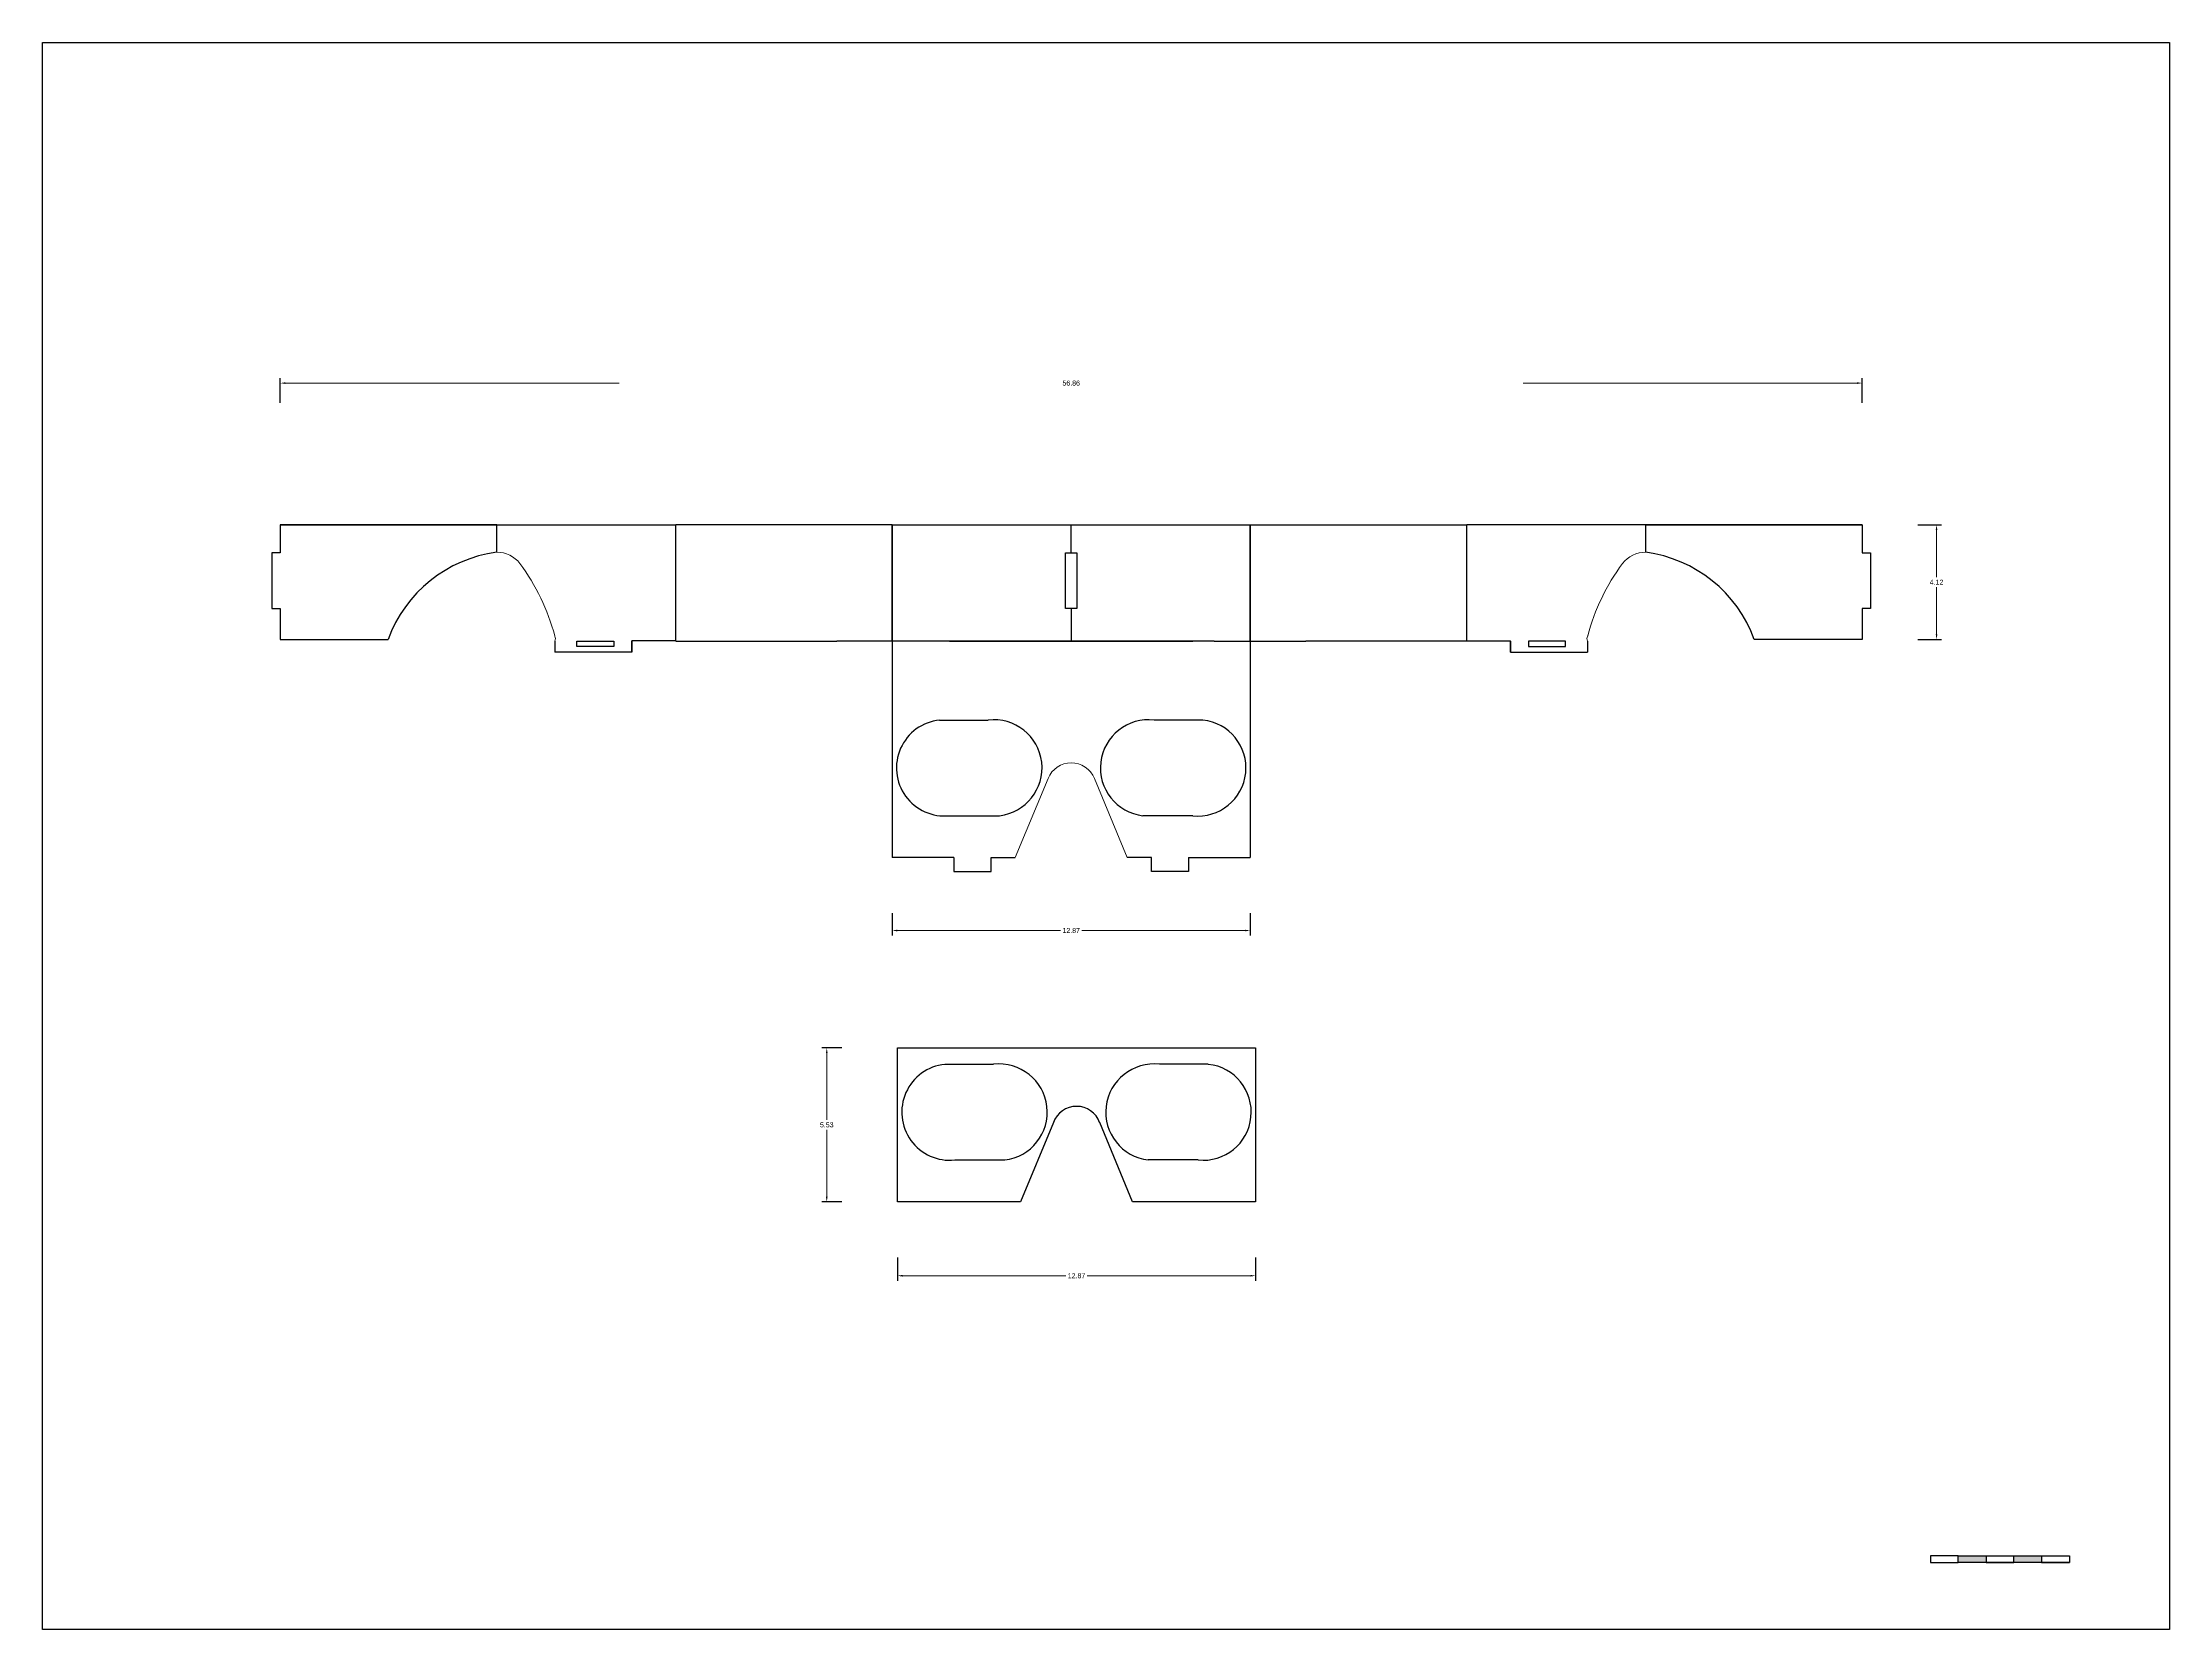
# Model space of a CAD drawing. Header units: inches. Extents: x 59 to 322, y 22 to 79.
# Drawn here: x 245.4 to 321.9, y 21.7 to 78.7 of the extents above; entities that cross this region are included whole.
import ezdxf

# ---------------------------------------------------------------- set-up
doc = ezdxf.new("R2010")
doc.units = ezdxf.units.IN
doc.header["$MEASUREMENT"] = 0
doc.linetypes.add('ACAD_ISO03W100', pattern=[30, 12, -18])
doc.styles.get("Standard").update_dxf_attribs({"font": 'Arial.ttf'})
doc.dimstyles.new('Copie de STANDARD', dxfattribs={"dimtxt": 0.18, "dimasz": 0.18, "dimexe": 0.18, "dimexo": 2, "dimgap": 0.09, "dimtad": 0, "dimtih": 1, "dimtoh": 1, "dimzin": 0, "dimdsep": 46, "dimtxsty": 'Standard', "dimcen": 0.09, "dimclrd": 256, "dimadec": 0, "dimazin": 0, "dimtfac": 1, "dimtofl": 0, "dimtmove": 0, "dimatfit": 3, "dimfxl": 1, "dimtolj": 1, "dimtzin": 0, "dimlwd": 13, "dimarcsym": 0})

# ---------------------------------------------------------------- blocks, each defined once
blk = doc.blocks.new('*D22')
at = {"color": 0, "linetype": 'ACAD_ISO03W100', "lineweight": -2, "transparency": 16777216}
for p, q in [((253.986, 65.758), (253.986, 66.649)), ((310.85, 65.758), (310.85, 66.649))]:
    blk.add_line(p, q, dxfattribs=at)
at = {"linetype": 'ACAD_ISO03W100', "lineweight": 13, "transparency": 16777216}
for p, q in [((254.166, 66.469), (282.023, 66.469)), ((310.67, 66.469), (282.812, 66.469))]:
    blk.add_line(p, q, dxfattribs=at)
at = {"transparency": 16777216}
for points in [[(254.166, 66.499), (254.166, 66.439), (253.986, 66.469)], [(310.67, 66.499), (310.67, 66.439), (310.85, 66.469)]]:
    blk.add_solid(points, dxfattribs=at)
at = {"layer": 'Defpoints', "color": 0, "transparency": 16777216}
for p in [(310.85, 66.469), (253.986, 63.758), (310.85, 63.758)]:
    blk.add_point(p, dxfattribs=at)
at = {"color": 0, "transparency": 16777216, "insert": (282.418, 66.469), "char_height": 0.18, "attachment_point": 5}
blk.add_mtext('\\A1;56.86', dxfattribs=at)
blk = doc.blocks.new('*D35')
at = {"color": 0, "linetype": 'ACAD_ISO03W100', "lineweight": -2, "transparency": 16777216}
for p, q in [((275.983, 47.414), (275.983, 46.612)), ((288.853, 47.414), (288.853, 46.612))]:
    blk.add_line(p, q, dxfattribs=at)
at = {"linetype": 'ACAD_ISO03W100', "lineweight": 13, "transparency": 16777216}
for p, q in [((276.163, 46.792), (282.032, 46.792)), ((288.673, 46.792), (282.804, 46.792))]:
    blk.add_line(p, q, dxfattribs=at)
at = {"transparency": 16777216}
for points in [[(276.163, 46.822), (276.163, 46.762), (275.983, 46.792)], [(288.673, 46.822), (288.673, 46.762), (288.853, 46.792)]]:
    blk.add_solid(points, dxfattribs=at)
at = {"layer": 'Defpoints', "color": 0, "transparency": 16777216}
for p in [(275.983, 49.414), (288.853, 49.414), (288.853, 46.792)]:
    blk.add_point(p, dxfattribs=at)
at = {"color": 0, "transparency": 16777216, "insert": (282.418, 46.792), "char_height": 0.18, "attachment_point": 5}
blk.add_mtext('\\A1;12.87', dxfattribs=at)
blk = doc.blocks.new('*D36')
at = {"color": 0, "linetype": 'ACAD_ISO03W100', "lineweight": -2, "transparency": 16777216}
for p, q in [((274.174, 42.574), (273.451, 42.574)), ((274.174, 37.041), (273.451, 37.041))]:
    blk.add_line(p, q, dxfattribs=at)
at = {"linetype": 'ACAD_ISO03W100', "lineweight": 13, "transparency": 16777216}
for p, q in [((273.631, 42.394), (273.631, 39.989)), ((273.631, 37.221), (273.631, 39.627))]:
    blk.add_line(p, q, dxfattribs=at)
at = {"transparency": 16777216}
for points in [[(273.601, 42.394), (273.661, 42.394), (273.631, 42.574)], [(273.601, 37.221), (273.661, 37.221), (273.631, 37.041)]]:
    blk.add_solid(points, dxfattribs=at)
at = {"layer": 'Defpoints', "color": 0, "transparency": 16777216}
for p in [(273.631, 42.574), (276.174, 42.574), (276.174, 37.041)]:
    blk.add_point(p, dxfattribs=at)
at = {"color": 0, "transparency": 16777216, "insert": (273.631, 39.808), "char_height": 0.18, "attachment_point": 5}
blk.add_mtext('\\A1;5.53', dxfattribs=at)
blk = doc.blocks.new('*D37')
at = {"color": 0, "linetype": 'ACAD_ISO03W100', "lineweight": -2, "transparency": 16777216}
for p, q in [((276.174, 35.041), (276.174, 34.204)), ((289.044, 35.041), (289.044, 34.204))]:
    blk.add_line(p, q, dxfattribs=at)
at = {"linetype": 'ACAD_ISO03W100', "lineweight": 13, "transparency": 16777216}
for p, q in [((276.354, 34.384), (282.223, 34.384)), ((288.864, 34.384), (282.994, 34.384))]:
    blk.add_line(p, q, dxfattribs=at)
at = {"transparency": 16777216}
for points in [[(276.354, 34.414), (276.354, 34.354), (276.174, 34.384)], [(288.864, 34.414), (288.864, 34.354), (289.044, 34.384)]]:
    blk.add_solid(points, dxfattribs=at)
at = {"layer": 'Defpoints', "color": 0, "transparency": 16777216}
for p in [(276.174, 37.041), (289.044, 37.041), (276.174, 34.384)]:
    blk.add_point(p, dxfattribs=at)
at = {"color": 0, "transparency": 16777216, "insert": (282.609, 34.384), "char_height": 0.18, "attachment_point": 5}
blk.add_mtext('\\A1;12.87', dxfattribs=at)
blk = doc.blocks.new('*D38')
at = {"color": 0, "linetype": 'ACAD_ISO03W100', "lineweight": -2, "transparency": 16777216}
for p, q in [((312.85, 61.371), (313.705, 61.371)), ((312.85, 57.256), (313.705, 57.256))]:
    blk.add_line(p, q, dxfattribs=at)
at = {"linetype": 'ACAD_ISO03W100', "lineweight": 13, "transparency": 16777216}
for p, q in [((313.525, 61.191), (313.525, 59.493)), ((313.525, 57.436), (313.525, 59.133))]:
    blk.add_line(p, q, dxfattribs=at)
at = {"transparency": 16777216}
for points in [[(313.495, 61.191), (313.555, 61.191), (313.525, 61.371)], [(313.495, 57.436), (313.555, 57.436), (313.525, 57.256)]]:
    blk.add_solid(points, dxfattribs=at)
at = {"layer": 'Defpoints', "color": 0, "transparency": 16777216}
for p in [(310.85, 61.371), (310.85, 57.256), (313.525, 57.256)]:
    blk.add_point(p, dxfattribs=at)
at = {"color": 0, "transparency": 16777216, "insert": (313.525, 59.313), "char_height": 0.18, "attachment_point": 5}
blk.add_mtext('\\A1;4.12', dxfattribs=at)

msp = doc.modelspace()

# ---------------------------------------------------------------- hatches: boundary and pattern name
h = msp.add_hatch(color=256)
h.dxf.hatch_style = 1
h.paths.add_polyline_path([(315.303, 24.072), (315.303, 24.322), (314.303, 24.322), (314.303, 24.072)])
h.paths.add_polyline_path([(316.303, 24.322), (316.303, 24.072), (317.303, 24.072), (317.303, 24.322)])

# ---------------------------------------------------------------- linework, layer by layer
for p, q in [((253.986, 61.371), (261.766, 61.371)), ((253.986, 61.371), (261.766, 61.371)), ((261.766, 61.371), (253.986, 61.371)), ((253.986, 61.371), (253.986, 60.371)), ((261.766, 60.386), (261.766, 61.371)), ((261.766, 61.371), (268.201, 61.371)), ((261.766, 61.371), (268.201, 61.371)), ((268.201, 57.196), (268.201, 61.371)), ((275.983, 61.371), (268.201, 61.371)), ((275.983, 59.403), (275.983, 61.371)), ((275.983, 61.371), (275.983, 49.414)), ((275.983, 61.371), (288.853, 61.371)), ((282.418, 60.371), (282.418, 61.371)), ((288.853, 61.371), (288.853, 59.403)), ((288.853, 59.403), (288.853, 61.371)), ((288.853, 57.196), (288.853, 61.371)), ((288.853, 61.371), (288.853, 49.414)), ((288.853, 61.371), (296.635, 61.371)), ((303.07, 61.371), (296.635, 61.371)), ((296.635, 57.196), (296.635, 61.371)), ((303.07, 61.371), (296.635, 61.371)), ((303.07, 60.386), (303.07, 61.371)), ((310.85, 61.371), (303.07, 61.371)), ((310.85, 61.371), (303.07, 61.371)), ((303.07, 61.371), (310.85, 61.371)), ((310.85, 61.371), (310.85, 60.371)), ((253.986, 60.371), (253.686, 60.371)), ((253.686, 60.371), (253.686, 58.371)), ((253.986, 60.371), (253.686, 60.371)), ((253.686, 60.371), (253.686, 58.371)), ((282.218, 58.371), (282.218, 60.371)), ((282.218, 60.371), (282.618, 60.371)), ((282.618, 60.371), (282.618, 58.371)), ((310.85, 60.371), (311.15, 60.371)), ((310.85, 60.371), (311.15, 60.371)), ((311.15, 60.371), (311.15, 58.371)), ((311.15, 60.371), (311.15, 58.371)), ((275.983, 59.403), (275.983, 59.507)), ((275.983, 57.196), (275.983, 59.507)), ((288.853, 59.403), (288.853, 59.507)), ((288.853, 59.403), (288.853, 57.196)), ((253.686, 58.371), (253.986, 58.371)), ((253.686, 58.371), (253.986, 58.371)), ((253.986, 58.371), (253.986, 57.256)), ((282.418, 58.371), (282.218, 58.371)), ((282.618, 58.371), (282.418, 58.371)), ((282.418, 58.371), (282.418, 57.196)), ((311.15, 58.371), (310.85, 58.371)), ((311.15, 58.371), (310.85, 58.371)), ((310.85, 58.371), (310.85, 57.256)), ((253.986, 57.256), (257.862, 57.256)), ((253.986, 57.256), (257.862, 57.256)), ((263.86, 57.196), (263.86, 56.796)), ((266.623, 56.796), (263.86, 56.796)), ((264.648, 57.196), (265.982, 57.196)), ((264.648, 56.996), (264.648, 57.196)), ((265.982, 56.996), (264.648, 56.996)), ((265.982, 57.196), (265.982, 56.996)), ((266.623, 56.796), (266.623, 57.205)), ((268.201, 57.199), (266.623, 57.205)), ((266.623, 57.196), (266.623, 56.796)), ((266.623, 57.196), (266.623, 56.796)), ((268.201, 57.196), (273.988, 57.196)), ((275.983, 57.196), (273.988, 57.196)), ((282.418, 57.196), (275.983, 57.196)), ((278.04, 57.196), (286.795, 57.196)), ((287.558, 57.196), (282.418, 57.196)), ((287.558, 57.196), (288.853, 57.196)), ((288.853, 57.196), (290.847, 57.196)), ((296.635, 57.196), (290.847, 57.196)), ((296.635, 57.199), (298.212, 57.205)), ((298.212, 56.796), (298.212, 57.205)), ((298.212, 57.196), (298.212, 56.796)), ((298.212, 57.196), (298.212, 56.796)), ((298.212, 56.796), (300.976, 56.796)), ((300.188, 57.196), (298.853, 57.196)), ((298.853, 57.196), (298.853, 56.996)), ((298.853, 56.996), (300.188, 56.996)), ((300.188, 56.996), (300.188, 57.196)), ((300.976, 57.196), (300.976, 56.796)), ((310.85, 57.256), (306.973, 57.256)), ((310.85, 57.256), (306.973, 57.256)), ((277.686, 54.356), (279.435, 54.356)), ((287.15, 54.356), (285.401, 54.356)), ((278.043, 50.918), (279.839, 50.918)), ((286.792, 50.918), (284.996, 50.918)), ((276.313, 49.414), (275.983, 49.414)), ((278.04, 49.414), (276.313, 49.414)), ((278.201, 49.414), (278.04, 49.414)), ((278.201, 49.414), (278.201, 48.914)), ((279.536, 48.914), (279.536, 49.414)), ((279.536, 49.414), (280.406, 49.414)), ((285.3, 49.414), (284.429, 49.414)), ((285.3, 48.914), (285.3, 49.414)), ((286.634, 49.414), (286.795, 49.414)), ((286.634, 49.414), (286.634, 48.914)), ((286.795, 49.414), (288.522, 49.414)), ((288.522, 49.414), (288.853, 49.414)), ((278.201, 48.914), (279.536, 48.914)), ((278.865, 48.914), (279.536, 48.914)), ((285.971, 48.914), (285.3, 48.914)), ((286.634, 48.914), (285.3, 48.914)), ((277.877, 41.983), (279.625, 41.983)), ((287.34, 41.983), (285.592, 41.983)), ((278.234, 38.546), (280.03, 38.546)), ((286.983, 38.546), (285.187, 38.546)), ((314.303, 24.322), (313.303, 24.322)), ((313.303, 24.322), (313.303, 24.072)), ((313.303, 24.072), (314.303, 24.072)), ((314.303, 24.072), (314.303, 24.322)), ((314.303, 24.322), (318.303, 24.322)), ((318.303, 24.072), (314.303, 24.072)), ((315.303, 24.322), (315.303, 24.072)), ((315.303, 24.072), (316.303, 24.072)), ((316.303, 24.072), (316.303, 24.322)), ((317.303, 24.322), (317.303, 24.072)), ((317.303, 24.072), (318.303, 24.072)), ((318.303, 24.322), (318.303, 24.072))]:
    msp.add_line(p, q)
at = {"color": 7, "linetype": 'Continuous', "lineweight": 15}
for p, q in [((288.853, 61.371), (288.853, 60.296)), ((263.851, 57.387), (263.857, 57.374)), ((300.984, 57.387), (300.978, 57.374)), ((281.586, 52.261), (280.406, 49.414)), ((284.429, 49.414), (283.25, 52.261))]:
    msp.add_line(p, q, dxfattribs=at)
msp.add_lwpolyline([(245.439, 78.71), (321.898, 78.71), (321.898, 21.67), (245.439, 21.67)], close=True)
for points in [[(276.174, 42.574), (289.044, 42.574), (289.044, 37.041), (284.62, 37.041), (283.441, 39.889)], [(281.776, 39.889), (281.776, 39.889), (280.597, 37.041), (276.174, 37.041), (276.174, 42.574)]]:
    msp.add_lwpolyline(points)
for centre, radius, start, end in [((262.395, 55.603), 4.825, 97.49577, 159.96569), ((262.395, 55.603), 4.825, 97.49577, 159.96569), ((302.44, 55.603), 4.825, 20.03431, 82.50423), ((302.44, 55.603), 4.825, 20.03431, 82.50423), ((277.864, 52.637), 1.728, 95.93436, 275.93436), ((279.637, 52.637), 1.731, 276.70965, 96.70965), ((285.199, 52.637), 1.731, 83.29035, 263.29035), ((286.971, 52.637), 1.728, 264.06564, 84.06564), ((278.055, 40.264), 1.728, 95.93436, 275.93436), ((279.828, 40.264), 1.731, 276.70965, 96.70965), ((285.389, 40.264), 1.731, 83.29035, 263.29035), ((287.162, 40.264), 1.728, 264.06564, 84.06564), ((282.609, 39.589), 0.884, 19.8051, 160.1949)]:
    msp.add_arc(centre, radius, start, end)
for centre, radius, start, end in [((261.795, 59.387), 1, 36.53752, 91.67036), ((256.402, 55.391), 7.712, 15, 36.53752), ((308.434, 55.391), 7.712, 143.46248, 165), ((303.041, 59.387), 1, 88.32964, 143.46248), ((263.64, 57.281), 0.236, 338.72018, 23.04016), ((301.195, 57.281), 0.236, 156.95984, 201.27982), ((282.418, 51.917), 0.901, 22.5, 157.5)]:
    msp.add_arc(centre, radius, start, end, dxfattribs=at)

# ---------------------------------------------------------------- dimensions: what is measured, and where the dimension line sits
for base, p1, p2, picture, middle in [((310.85, 66.469), (253.986, 63.758), (310.85, 63.758), '*D22', (282.418, 66.469)), ((288.853, 46.792), (275.983, 49.414), (288.853, 49.414), '*D35', (282.418, 46.792)), ((276.174, 34.384), (289.044, 37.041), (276.174, 37.041), '*D37', (282.609, 34.384))]:
    dim = msp.add_linear_dim(base=base, p1=p1, p2=p2, dimstyle='Copie de STANDARD')
    dim.commit()
    dim.dimension.update_dxf_attribs({"geometry": picture, "text_midpoint": middle})
for base, p1, p2, picture, middle in [((313.5253, 57.2555), (310.8497, 61.3708), (310.8497, 57.2555), '*D38', (313.5253, 59.3132)), ((273.631, 42.574), (276.174, 37.041), (276.174, 42.574), '*D36', (273.631, 39.808))]:
    dim = msp.add_linear_dim(base=base, p1=p1, p2=p2, angle=90, dimstyle='Copie de STANDARD')
    dim.commit()
    dim.dimension.update_dxf_attribs({"geometry": picture, "text_midpoint": middle})

doc.saveas('drawing.dxf')
